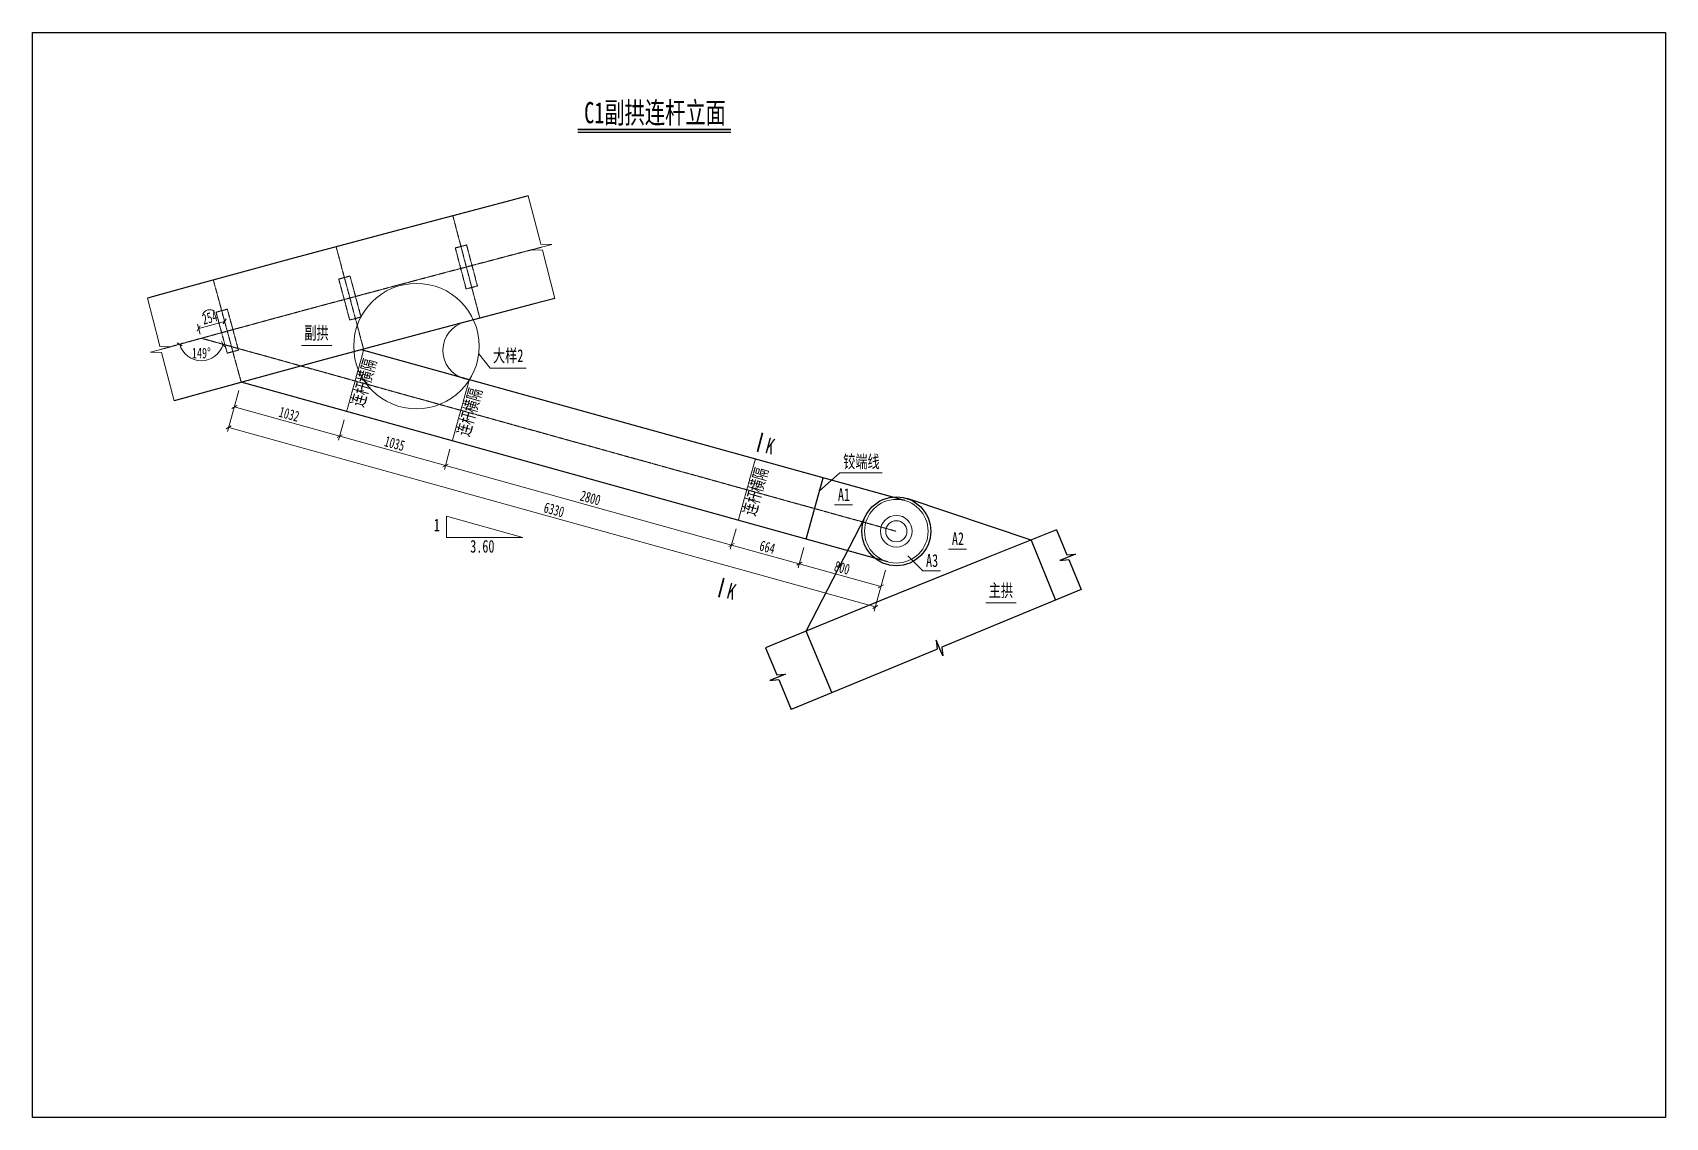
# Model space of a CAD drawing. Header units: millimetres. Extents: x -60009 to 63758, y -2164 to 95433.
# Drawn here: x 41000 to 56400, y 79752 to 89984 of the extents above; entities that cross this region are included whole.
import ezdxf
from ezdxf.enums import TextEntityAlignment as Align

# ---------------------------------------------------------------- set-up
doc = ezdxf.new("R2010")
doc.units = ezdxf.units.MM
doc.linetypes.add('CENTER2', pattern=[28.575, 19.05, -3.175, 3.175, -3.175])
doc.layers.get('Defpoints').update_dxf_attribs({"color": 8})
for name, color, linetype, lineweight in [('中心线', 2, 'CENTER2', 15), ('文字', 7, 'Continuous', 15), ('标注', 4, 'Continuous', 13), ('标注线及字体', 2, 'Continuous', 15), ('横隔板', 6, 'CENTER2', 18), ('粗线', 3, 'Continuous', 35), ('细实线', 4, 'Continuous', 15), ('钢板粗线', 1, 'Continuous', 25)]:
    doc.layers.add(name, color=color, linetype=linetype, lineweight=lineweight)
doc.styles.add('111', font='仿宋_GB2312.TTF', dxfattribs={"width": 0.7})
doc.styles.add('BM_Dim', font='仿宋_GB2312.TTF', dxfattribs={"width": 0.85})
doc.dimstyles.new('200', dxfattribs={"dimscale": 0, "dimtxt": 2.5, "dimasz": 1, "dimexe": 1, "dimexo": 1, "dimgap": 0.6, "dimtad": 1, "dimdec": 0, "dimdsep": 46, "dimtxsty": '111', "dimblk": 'OBLIQUE', "dimcen": 0, "dimclrd": 4, "dimclre": 4, "dimclrt": 4, "dimadec": 1, "dimazin": 2, "dimtfac": 1, "dimtdec": 0, "dimtix": 1, "dimtmove": 2, "dimatfit": 3, "dimfxl": 4, "dimfxlon": 1, "dimtolj": 1, "dimlwd": -1, "dimlwe": -1, "dimarcsym": 0})

msp = doc.modelspace()

# ---------------------------------------------------------------- texts
at = {"layer": '文字', "style": 'BM_Dim', "width": 0.7}
for s, p in [('副拱', (43677.2, 87056.2)), ('大样2', (45485.5, 86841)), ('铰端线', (48816.8, 85842.5)), ('A1', (48652.4, 85530.6)), ('1', (44812, 85243.5)), ('3.60', (45241.4, 85043.1)), ('A2', (49727.5, 85115)), ('A3', (49483.3, 84908.7)), ('主拱', (50132.5, 84626.9))]:
    msp.add_text(s, height=120, dxfattribs=at).set_placement(p, align=Align.BOTTOM_CENTER)
for p in [(44214.9, 86655.4), (45211.8, 86378.4), (47909.7, 85629)]:
    msp.add_text('连杆横隔', height=120, rotation=74.1051, dxfattribs=at).set_placement(p, align=Align.BOTTOM_CENTER)
for p in [(47937.8, 86013.1), (47573.1, 84641.9)]:
    msp.add_text('K', height=150, rotation=345.10391, dxfattribs=at).set_placement(p, align=Align.CENTER)
at = {"layer": '标注线及字体', "color": 0, "style": '111', "width": 0.7}
msp.add_text('C1副拱连杆立面', height=200, dxfattribs=at).set_placement((46870, 89233.8), align=Align.MIDDLE)

# ---------------------------------------------------------------- blocks, each defined once
blk = doc.blocks.new('_Oblique')
at = {"color": 0, "linetype": 'ByBlock', "lineweight": -2}
blk.add_line((-0.5, -0.5), (0.5, 0.5), dxfattribs=at)
blk = doc.blocks.new('*D666')
at = {"layer": 'Defpoints', "color": 0, "transparency": 16777216}
for p in [(42566, 87194), (42836, 87168), (42591, 87101)]:
    blk.add_point(p, dxfattribs=at)
at = {"layer": '细实线', "color": 4, "transparency": 16777216}
for p, q in [((42580, 87140), (42555, 87233)), ((42810, 87261), (42566, 87194)), ((42825, 87207), (42800, 87299))]:
    blk.add_line(p, q, dxfattribs=at)
at = {"layer": '细实线', "color": 4, "transparency": 16777216, "xscale": 40, "yscale": 40, "zscale": 40}
for p, rotation in [((42566, 87194), 195.2212266988839), ((42810, 87261), 15.22122669888386)]:
    blk.add_blockref('_Oblique', p, dxfattribs=dict(at, rotation=rotation))
at = {"layer": '细实线', "color": 4, "transparency": 16777216, "insert": (42669, 87295), "char_height": 100, "attachment_point": 5, "rotation": 15.2212, "style": '111'}
blk.add_mtext('\\A1;254', dxfattribs=at)
blk = doc.blocks.new('*D667')
at = {"layer": 'Defpoints', "color": 0, "transparency": 16777216}
for p in [(42591, 87101), (42591, 87101), (42208, 86996), (42502, 86909), (49146, 85281)]:
    blk.add_point(p, dxfattribs=at)
at = {"layer": '细实线', "color": 4, "transparency": 16777216}
blk.add_arc((42591, 87101), 212, 195.436, 344.4763, dxfattribs=at)
at = {"layer": '细实线', "color": 4, "transparency": 16777216, "xscale": 40, "yscale": 40, "zscale": 40}
for p, rotation in [((42386, 87045), 105.4360448947947), ((42795, 87045), 74.47626644127084)]:
    blk.add_blockref('_Oblique', p, dxfattribs=dict(at, rotation=rotation))
at = {"layer": '细实线', "color": 4, "transparency": 16777216, "insert": (42591, 86961), "char_height": 100, "attachment_point": 5, "rotation": 359.9562, "style": '111'}
blk.add_mtext('\\A1;149%%d', dxfattribs=at)
blk = doc.blocks.new('*D722')
at = {"layer": 'Defpoints', "color": 0, "transparency": 16777216}
for p in [(42967, 86686), (43961, 86410), (43896, 86178)]:
    blk.add_point(p, dxfattribs=at)
at = {"layer": '细实线', "color": 4, "transparency": 16777216}
for p, q in [((42945, 86608), (42892, 86415)), ((42902, 86454), (43896, 86178)), ((43939, 86332), (43886, 86139))]:
    blk.add_line(p, q, dxfattribs=at)
at = {"layer": '细实线', "color": 4, "transparency": 16777216, "xscale": 40, "yscale": 40, "zscale": 40}
for p, rotation in [((42902, 86454), 164.476266441282), ((43896, 86178), 344.4762664412821)]:
    blk.add_blockref('_Oblique', p, dxfattribs=dict(at, rotation=rotation))
at = {"layer": '细实线', "color": 4, "transparency": 16777216, "insert": (43419, 86385), "char_height": 100, "attachment_point": 5, "rotation": 344.4763, "style": '111'}
blk.add_mtext('\\A1;1032', dxfattribs=at)
blk = doc.blocks.new('*D723')
at = {"layer": 'Defpoints', "color": 0, "transparency": 16777216}
for p in [(43961, 86410), (44958, 86133), (44893, 85901)]:
    blk.add_point(p, dxfattribs=at)
at = {"layer": '细实线', "color": 4, "transparency": 16777216}
for p, q in [((43939, 86332), (43886, 86139)), ((43896, 86178), (44893, 85901)), ((44936, 86055), (44883, 85862))]:
    blk.add_line(p, q, dxfattribs=at)
at = {"layer": '细实线', "color": 4, "transparency": 16777216, "xscale": 40, "yscale": 40, "zscale": 40}
for p, rotation in [((43896, 86178), 164.4762664412818), ((44893, 85901), 344.4762664412818)]:
    blk.add_blockref('_Oblique', p, dxfattribs=dict(at, rotation=rotation))
at = {"layer": '细实线', "color": 4, "transparency": 16777216, "insert": (44414, 86108), "char_height": 100, "attachment_point": 5, "rotation": 344.4763, "style": '111'}
blk.add_mtext('\\A1;1035', dxfattribs=at)
blk = doc.blocks.new('*D724')
at = {"layer": 'Defpoints', "color": 0, "transparency": 16777216}
for p in [(44958, 86133), (47656, 85383), (47591, 85151)]:
    blk.add_point(p, dxfattribs=at)
at = {"layer": '细实线', "color": 4, "transparency": 16777216}
for p, q in [((44936, 86055), (44883, 85862)), ((44893, 85901), (47591, 85151)), ((47634, 85305), (47580, 85113))]:
    blk.add_line(p, q, dxfattribs=at)
at = {"layer": '细实线', "color": 4, "transparency": 16777216, "xscale": 40, "yscale": 40, "zscale": 40}
for p, rotation in [((44893, 85901), 164.4762664412702), ((47591, 85151), 344.4762664412702)]:
    blk.add_blockref('_Oblique', p, dxfattribs=dict(at, rotation=rotation))
at = {"layer": '细实线', "color": 4, "transparency": 16777216, "insert": (46261, 85595), "char_height": 100, "attachment_point": 5, "rotation": 344.4763, "style": '111'}
blk.add_mtext('\\A1;2800', dxfattribs=at)
blk = doc.blocks.new('*D725')
at = {"layer": 'Defpoints', "color": 0, "transparency": 16777216}
for p in [(47656, 85383), (48295, 85206), (48231, 84974)]:
    blk.add_point(p, dxfattribs=at)
at = {"layer": '细实线', "color": 4, "transparency": 16777216}
for p, q in [((47634, 85305), (47580, 85113)), ((47591, 85151), (48231, 84974)), ((48273, 85128), (48220, 84935))]:
    blk.add_line(p, q, dxfattribs=at)
at = {"layer": '细实线', "color": 4, "transparency": 16777216, "xscale": 40, "yscale": 40, "zscale": 40}
for p, rotation in [((47591, 85151), 164.4762664412733), ((48231, 84974), 344.4762664412733)]:
    blk.add_blockref('_Oblique', p, dxfattribs=dict(at, rotation=rotation))
at = {"layer": '细实线', "color": 4, "transparency": 16777216, "insert": (47930, 85131), "char_height": 100, "attachment_point": 5, "rotation": 344.4763, "style": '111'}
blk.add_mtext('\\A1;664', dxfattribs=at)
blk = doc.blocks.new('*D726')
at = {"layer": 'Defpoints', "color": 0, "transparency": 16777216}
for p in [(48375, 85495), (49146, 85281), (49001, 84760)]:
    blk.add_point(p, dxfattribs=at)
at = {"layer": '细实线', "color": 4, "transparency": 16777216}
for p, q in [((48273, 85128), (48220, 84935)), ((48231, 84974), (49001, 84760)), ((49044, 84914), (48991, 84721))]:
    blk.add_line(p, q, dxfattribs=at)
at = {"layer": '细实线', "color": 4, "transparency": 16777216, "xscale": 40, "yscale": 40, "zscale": 40}
for p, rotation in [((48231, 84974), 164.4762664412707), ((49001, 84760), 344.4762664412707)]:
    blk.add_blockref('_Oblique', p, dxfattribs=dict(at, rotation=rotation))
at = {"layer": '细实线', "color": 4, "transparency": 16777216, "insert": (48635, 84936), "char_height": 100, "attachment_point": 5, "rotation": 344.4763, "style": '111'}
blk.add_mtext('\\A1;800', dxfattribs=at)
blk = doc.blocks.new('*D727')
at = {"layer": 'Defpoints', "color": 0, "transparency": 16777216}
for p in [(42967, 86686), (49066, 84992), (48948, 84567)]:
    blk.add_point(p, dxfattribs=at)
at = {"layer": '细实线', "color": 4, "transparency": 16777216}
for p, q in [((42892, 86415), (42838, 86222)), ((42849, 86261), (48948, 84567)), ((48991, 84721), (48937, 84528))]:
    blk.add_line(p, q, dxfattribs=at)
at = {"layer": '细实线', "color": 4, "transparency": 16777216, "xscale": 40, "yscale": 40, "zscale": 40}
for p, rotation in [((42849, 86261), 164.476266441271), ((48948, 84567), 344.476266441271)]:
    blk.add_blockref('_Oblique', p, dxfattribs=dict(at, rotation=rotation))
at = {"layer": '细实线', "color": 4, "transparency": 16777216, "insert": (45918, 85483), "char_height": 100, "attachment_point": 5, "rotation": 344.4763, "style": '111'}
blk.add_mtext('\\A1;6330', dxfattribs=at)

# ---------------------------------------------------------------- dimensions: what is measured, and where the dimension line sits
at = {"layer": '细实线'}
for p1, p2, distance, picture, middle in [((42835.6, 87168.1), (42590.7, 87101.5), -96, '*D666', (42669.5, 87295.5)), ((42966.9, 86685.6), (49065.8, 84991.5), -440.8, '*D727', (45917.5, 85482.8)), ((42966.9, 86685.6), (43960.8, 86409.5), -240.8, '*D722', (43418.6, 86384.6)), ((43960.8, 86409.5), (44957.8, 86132.6), -240.8, '*D723', (44414, 86108)), ((44957.8, 86132.6), (47655.6, 85383.2), -240.8, '*D724', (46261.4, 85594.9)), ((48375.3, 85494.7), (49146.1, 85280.6), -540.8, '*D726', (48635.1, 84935.6)), ((47655.6, 85383.2), (48295, 85205.6), -240.8, '*D725', (47930, 85131.4))]:
    dim = msp.add_aligned_dim(p1=p1, p2=p2, distance=distance, dimstyle='200', override={"dimscale": 40, "dimblk": 'Oblique'}, dxfattribs=at)
    dim.commit()
    dim.dimension.update_dxf_attribs({"geometry": picture, "text_midpoint": middle})
dim = msp.add_angular_dim_2l(base=(42501.6, 86909.3), line1=((42590.7, 87101.5), (42207.9, 86995.8)), line2=((49146.1, 85280.6), (42590.7, 87101.5)), dimstyle='200', override={"dimscale": 40, "dimblk": 'Oblique'}, dxfattribs=at)
dim.commit()
dim.dimension.update_dxf_attribs({"geometry": '*D667', "text_midpoint": (42590.6, 86961.1)})

# ---------------------------------------------------------------- linework, layer by layer
at = {"color": 4}
msp.add_line((46141.9, 89046.4), (47586, 89046.4), dxfattribs=at)
at = {"color": 6, "const_width": 14.4}
msp.add_lwpolyline([(46141.9, 89070.4), (47586, 89070.4)], dxfattribs=at)
at = {"color": 4}
for points in [[(50657.1, 85293.3), (50754.5, 85057.6), (50837.6, 85066), (50689.8, 85004.8), (50772.9, 85013.2), (50785.1, 84983.6), (50889.8, 84730.3)], [(50889.8, 84730.3), (49576.2, 84187.3), (49584.6, 84104.2), (49523.5, 84252.1), (49531.9, 84169), (49502.3, 84156.8), (48153.6, 83599.3)], [(47913, 84181.5), (48018.9, 83925.3), (48102, 83933.7), (47954.1, 83872.6), (48037.2, 83881), (48049.4, 83851.4), (48153.6, 83599.3)]]:
    msp.add_lwpolyline(points, dxfattribs=at)
at = {"layer": 'Defpoints'}
msp.add_lwpolyline([(40999.8, 89984.2), (56399.8, 89984.2), (56399.8, 79752.2), (40999.8, 79752.2)], close=True, dxfattribs=at)
at = {"layer": '中心线', "color": 8, "ltscale": 0.15}
for p, q in [((44963.1, 88257.1), (45218.4, 87290.2)), ((44121.5, 86998.2), (43862.6, 87964.1)), ((44986.5, 87953), (45088.6, 87566.2)), ((45092.9, 87981.1), (45195, 87594.3)), ((42966.9, 86685.6), (42704.3, 87650.6)), ((43990.7, 87273.7), (43887.1, 87660.1)), ((44096.9, 87302.2), (43993.4, 87688.6)), ((42835, 86960.7), (42730, 87346.6)), ((42941.2, 86989.6), (42836.2, 87375.5))]:
    msp.add_line(p, q, dxfattribs=at)
at = {"layer": '中心线', "ltscale": 0.15}
msp.add_line((49146.1, 85280.6), (42590.7, 87101.5), dxfattribs=at)
at = {"layer": '中心线', "color": 8, "ltscale": 0.15}
for points in [[(45800.2, 87960.1), (45590.7, 87905.7), (44590.7, 87641.6), (43590.7, 87373.6), (42590.7, 87101.5), (42207.9, 86995.8)], [(45092.9, 87981.1), (44986.5, 87953)], [(43993.4, 87688.6), (43887.1, 87660.1)], [(45195, 87594.3), (45088.6, 87566.2)], [(42836.2, 87375.5), (42730, 87346.6)], [(44096.9, 87302.2), (43990.7, 87273.7)], [(42941.2, 86989.6), (42835, 86960.7)]]:
    msp.add_lwpolyline(points, dxfattribs=at)
at = {"layer": '标注', "ltscale": 550}
msp.add_arc((45147.2, 86987.2), 278, 113.56597, 264.04326, dxfattribs=at)
at = {"layer": '横隔板', "color": 2}
for p, q in [((43960.8, 86409.5), (44121.4, 86987.7)), ((44957.8, 86132.6), (45118.4, 86710.7)), ((47655.6, 85383.2), (47816.2, 85961.3))]:
    msp.add_line(p, q, dxfattribs=at)
at = {"layer": '粗线'}
for p, q in [((47836, 86029.8), (47883.4, 86207.9)), ((47471.3, 84658.7), (47518.7, 84836.8))]:
    msp.add_line(p, q, dxfattribs=at)
at = {"layer": '细实线'}
for p, q in [((43535.5, 87034.3), (43822.1, 87034.3)), ((45314.7, 86819.1), (45207.6, 86955)), ((45314.7, 86819.1), (45655.3, 86819.1)), ((48612.9, 85832.2), (48421.9, 85662.4)), ((48612.9, 85832.2), (49013.9, 85832.2)), ((48563.9, 85529.1), (48731.9, 85529.1)), ((45624.9, 85223.4), (44904.9, 85423.4)), ((44904.9, 85423.4), (44904.9, 85223.4)), ((44904.9, 85223.4), (45624.9, 85223.4)), ((49394.7, 84907.1), (49255.4, 85048)), ((49638.9, 85113.4), (49806.9, 85113.4)), ((49394.7, 84907.1), (49562.8, 84907.1)), ((49990.8, 84605), (50277.4, 84605))]:
    msp.add_line(p, q, dxfattribs=at)
at = {"layer": '细实线', "color": 8}
for points in [[(45926, 87476.2), (45807.7, 87931.1), (45703.4, 87934.9), (45896.9, 87985.3), (45792.6, 87989.1), (45782.6, 88027.9), (45674.3, 88444)], [(42333.8, 86511.9), (42215.5, 86966.7), (42111.2, 86970.6), (42304.7, 87020.9), (42200.4, 87024.8), (42190.3, 87063.5), (42082.1, 87479.7)]]:
    msp.add_lwpolyline(points, dxfattribs=at)
at = {"layer": '细实线'}
for centre, radius in [((44620.1, 87027), 591.9), ((49146.1, 85280.6), 300), ((49146.1, 85280.6), 150), ((49146.1, 85280.6), 100)]:
    msp.add_circle(centre, radius, dxfattribs=at)
msp.add_arc((42669.5, 87295.5), 74.8, 56.25802, 150.90796, dxfattribs=at)
at = {"layer": '钢板粗线'}
for p, q in [((49226.4, 85569.6), (44102.2, 86993)), ((49065.8, 84991.5), (42966.9, 86685.6)), ((48295, 85205.6), (48455.6, 85783.8)), ((50417.9, 85198.3), (49249.1, 85588.8)), ((48294.4, 84338.6), (48857.3, 85429.6))]:
    msp.add_line(p, q, dxfattribs=at)
at = {"layer": '钢板粗线', "color": 8}
for p, q in [((50417.9, 85198.3), (50648.6, 84630.6)), ((48538.2, 83758.3), (48294.4, 84338.6))]:
    msp.add_line(p, q, dxfattribs=at)
for points in [[(45674.3, 88444), (45464, 88389.3), (44462.2, 88124.8), (43460.4, 87856.3), (42458.6, 87583.7), (42082.1, 87479.7)], [(45926, 87476.2), (45717.5, 87422), (44719.3, 87158.4), (43721.1, 86890.9), (42722.9, 86619.3), (42333.8, 86511.8)]]:
    msp.add_lwpolyline(points, dxfattribs=at)
at = {"layer": '钢板粗线'}
msp.add_lwpolyline([(50657.1, 85293.3), (50012.4, 85037.3), (49000.8, 84628.8), (47989.2, 84213.3), (47913, 84181.5)], dxfattribs=at)
msp.add_circle((49146.1, 85280.6), 325, dxfattribs=at)

msp.set_redraw_order([(e.dxf.handle, doc.entitydb.next_handle()) for e in msp.query("TEXT MTEXT ATTDEF DIMENSION ARC_DIMENSION")])  # texts and dimensions are drawn at this point

doc.saveas('drawing.dxf')
